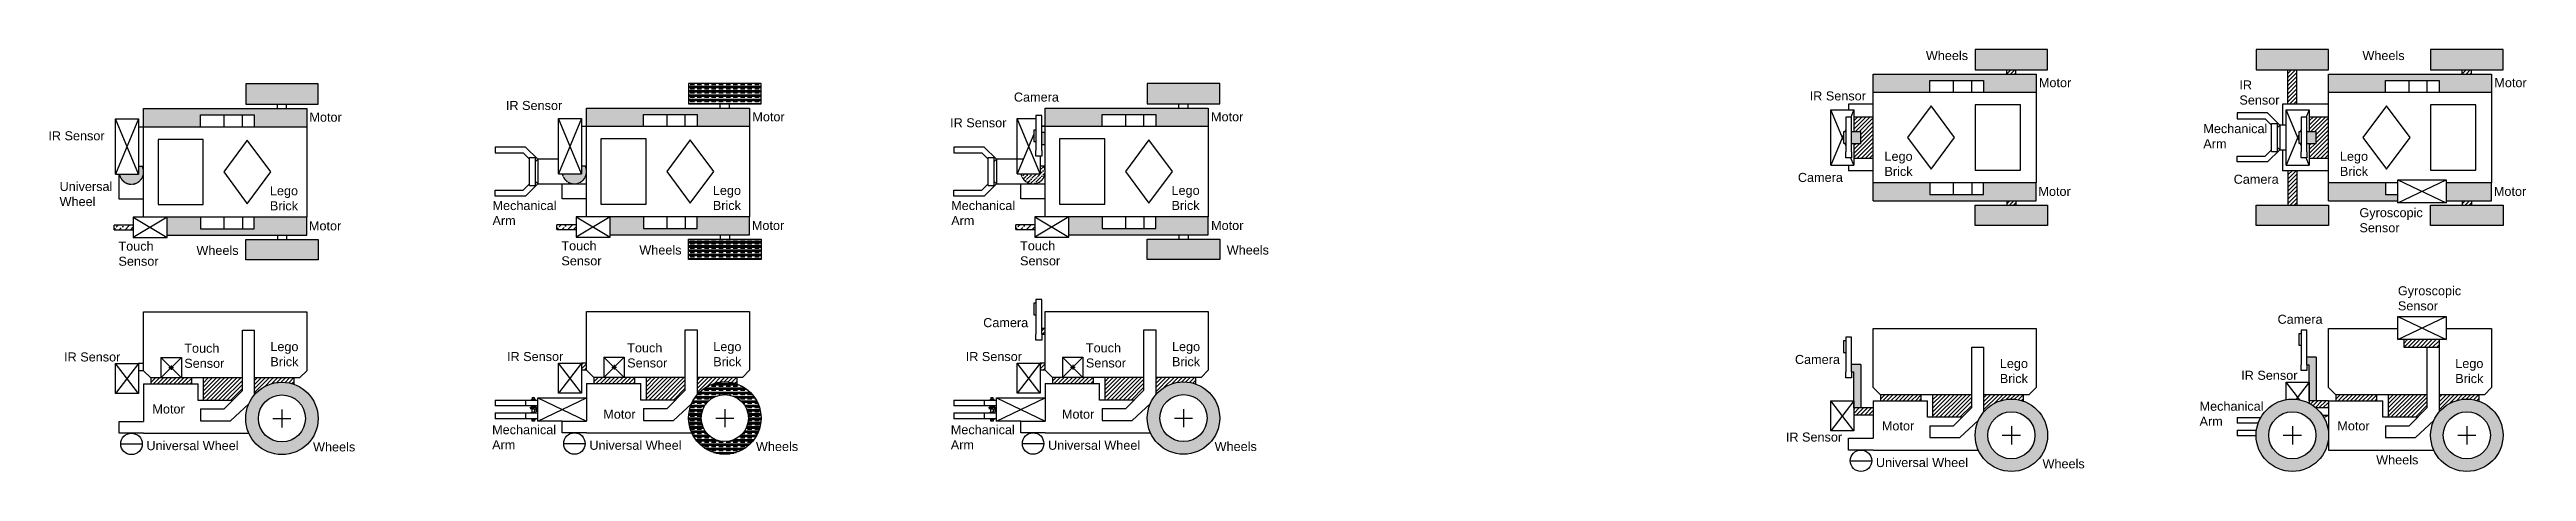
# Model space of a CAD drawing. Header units: millimetres. Extents: x 68880 to 359474, y 66195 to 102684.
# Drawn here: x 68880 to 282822, y 66195 to 102684 of the extents above; entities that cross this region are included whole.
import ezdxf

# ---------------------------------------------------------------- set-up
doc = ezdxf.new("R2010")
doc.units = ezdxf.units.MM
doc.linetypes.add('ACAD_ISO02W100', pattern=[15, 12, -3])
doc.linetypes.add('ACAD_ISO04W100', pattern=[30, 24, -3, 0, -3])
doc.layers.add('细线', color=7, linetype='Continuous', lineweight=25)
doc.styles.get("Standard").update_dxf_attribs({"font": 'arial.ttf'})

msp = doc.modelspace()

# ---------------------------------------------------------------- texts
at = {"layer": '细线', "char_height": 782.35, "attachment_point": 1}
for s, width, insert in [('\\pxql;Wheels', 4243.54, (230948, 102552)), ('\\pxql;Wheels', 4243.54, (268655, 102552)), ('\\pxql;Camera', 4243.54, (152176, 98961)), ('\\pxql;IR Sensor', 5360.5, (220910, 99062)), ('\\pxql;Motor', 4243.54, (240708, 100206)), ('\\pxql;IR Sensor', 782.35, (258027, 100010)), ('\\pxql;Motor', 4243.54, (280047, 100206)), ('\\pxql;Motor', 4243.54, (91326, 97225)), ('\\pxql;IR Sensor', 5360.5, (108300, 98236)), ('\\pxql;Motor', 4243.54, (129584, 97258)), ('\\pxql;IR Sensor', 5360.5, (146669, 96738)), ('\\pxql;Motor', 4243.54, (169202, 97258)), ('\\pxql;IR Sensor', 5360.5, (68779, 95615)), ('Mechanical Arm', 782.35, (254913, 96232)), ('\\pxql;Camera', 4243.54, (219893, 92014)), ('\\pxql;Lego Brick', 2777.84, (227370, 93841)), ('\\pxql;Lego Brick', 2777.84, (266709, 93841)), ('\\pxql;Universal Wheel', 4591.89, (69749, 91231)), ('\\pxql;Lego Brick', 2777.84, (87914, 90860)), ('\\pxql;Lego Brick', 2777.84, (126172, 90893)), ('\\pxql;Lego Brick', 2777.84, (165790, 90893)), ('\\pxql;Motor', 4243.54, (240667, 90808)), ('\\pxql;Camera', 4243.54, (257533, 91857)), ('\\pxql;Motor', 4243.54, (280006, 90808)), ('\\pxql;Motor', 4243.54, (91285, 87827)), ('Mechanical Arm', 6007.09, (107141, 89583)), ('\\pxql;Motor', 4243.54, (129543, 87860)), ('Mechanical Arm', 6007.09, (146759, 89583)), ('\\pxql;Motor', 4243.54, (169208, 87860)), ('Gyroscopic Sensor', 8035.89, (268396, 88967)), ('\\pxql;Touch Sensor', 5248, (74833, 86073)), ('\\pxql;Wheels', 4243.54, (81566, 85706)), ('\\pxql;Touch Sensor', 5248, (113091, 86106)), ('\\pxql;Wheels', 4243.54, (119824, 85739)), ('\\pxql;Touch Sensor', 5248, (152708, 86106)), ('\\pxql;Wheels', 4243.54, (170562, 85739)), ('Gyroscopic Sensor', 8035.89, (271717, 82213)), ('\\pxql;Camera', 4243.54, (149524, 79459)), ('\\pxql;Camera', 4243.54, (261323, 79750)), ('\\pxql;Touch Sensor', 5248, (80516, 77246)), ('\\pxql;Lego Brick', 3380.84, (87952, 77386)), ('\\pxql;Touch Sensor', 5248, (118774, 77278)), ('\\pxql;Lego Brick', 3380.84, (126210, 77386)), ('\\pxql;Touch Sensor', 5248, (158392, 77278)), ('\\pxql;Lego Brick', 3380.84, (165828, 77386)), ('\\pxql;IR Sensor', 5010.09, (70137, 76493)), ('\\pxql;IR Sensor', 5010.09, (108395, 76526)), ('\\pxql;IR Sensor', 5010.09, (148013, 76526)), ('\\pxql;Camera', 4243.54, (219639, 76276)), ('\\pxql;Lego Brick', 3380.84, (237334, 75926)), ('\\pxql;IR Sensor', 5010.09, (258183, 74905)), ('\\pxql;Lego Brick', 3380.84, (276673, 75926)), ('\\pxql;Motor', 4243.54, (77763, 71992)), ('\\pxql;Motor', 4243.54, (116708, 71544)), ('\\pxql;Motor', 4243.54, (156326, 71544)), ('Mechanical Arm', 782.35, (254585, 72232)), ('\\pxql;Universal Wheel', 8035.89, (77252, 68823)), ('\\pxql;Wheels', 4243.54, (91640, 68715)), ('Mechanical Arm', 782.35, (107107, 70199)), ('\\pxql;Universal Wheel', 8035.89, (115510, 68856)), ('\\pxql;Wheels', 4243.54, (129897, 68748)), ('Mechanical Arm', 782.35, (146725, 70199)), ('\\pxql;Universal Wheel', 8035.89, (155128, 68856)), ('\\pxql;Wheels', 4243.54, (169515, 68748)), ('\\pxql;IR Sensor', 5010.09, (218854, 69566)), ('\\pxql;Motor', 4243.54, (227145, 70532)), ('\\pxql;Motor', 4243.54, (266484, 70532)), ('\\pxql;Universal Wheel', 8035.89, (226634, 67363)), ('\\pxql;Wheels', 4243.54, (241021, 67255)), ('\\pxql;Wheels', 4243.54, (269841, 67595))]:
    msp.add_mtext_dynamic_manual_height_columns(s, width=width, gutter_width=196, heights=[0], dxfattribs=dict(at, insert=insert))

# ---------------------------------------------------------------- hatches: boundary and pattern name
at = {"layer": '细线'}
h = msp.add_hatch(dxfattribs=at)
h.set_pattern_fill('ANGLE', color=256, scale=78.23499, angle=180)
h.set_pattern_definition([(180, (0, 0), (-7e-14, -546.4714), [397.4337, -149.0377]), (270, (0, 0), (546.4714, -1e-13), [397.4337, -149.0377])])
h.paths.add_polyline_path([(231297, 91165), (226391, 91165), (226391, 89601), (236535, 89601), (240473, 89601), (240473, 91165), (235935, 91165), (235935, 90148), (234918, 90148), (231297, 90148)])
h.paths.add_polyline_path([(270636, 100006), (274257, 100006), (275274, 100006), (275274, 98989), (279812, 98989), (279812, 100553), (268988, 100553), (265730, 100553), (265730, 98989), (270636, 98989)])
h.paths.add_polyline_path([(270636, 91165), (265730, 91165), (265730, 89601), (271723, 89601), (271723, 90148), (270636, 90148)])
h.paths.add_polyline_path([(279812, 91165), (275874, 91165), (275874, 89601), (279812, 89601)])
h.paths.add_polyline_path([(231297, 100006), (234918, 100006), (235935, 100006), (235935, 98989), (240473, 98989), (240473, 100553), (229648, 100553), (226391, 100553), (226391, 98989), (231297, 98989)])
h.paths.add_polyline_path([(87777, 86620), (91091, 86620), (91091, 88185), (86553, 88185), (86553, 87168), (85536, 87168), (81915, 87168), (81915, 88185), (79039, 88185), (79039, 86620)])
h.paths.add_polyline_path([(115267, 96041), (120173, 96041), (120173, 97058), (123794, 97058), (124811, 97058), (124811, 96041), (129349, 96041), (129349, 97606), (118525, 97606), (115267, 97606)])
h.paths.add_polyline_path([(126034, 86653), (129349, 86653), (129349, 88218), (124811, 88218), (124811, 87200), (123794, 87200), (120173, 87200), (120173, 88218), (117296, 88218), (117296, 86653)])
h.paths.add_polyline_path([(159791, 96041), (159791, 97058), (163412, 97058), (164429, 97058), (164429, 96041), (168967, 96041), (168967, 97606), (158142, 97606), (154885, 97606), (154885, 96041)])
h.paths.add_polyline_path([(165652, 86653), (168967, 86653), (168967, 88218), (164429, 88218), (164429, 87200), (163412, 87200), (159791, 87200), (159791, 88218), (156914, 88218), (156914, 86653)])
h.paths.add_polyline_path([(81915, 96008), (81915, 97025), (85536, 97025), (86553, 97025), (86553, 96008), (91091, 96008), (91091, 97573), (80267, 97573), (77009, 97573), (77009, 96008)])
h.paths.add_polyline_path([(102633, 97413), (107580, 97413), (107580, 100329), (102633, 100329)], flags=9)
h = msp.add_hatch(dxfattribs=at)
h.set_pattern_fill('CLAY', color=256, scale=78.235, angle=180)
h.paths.add_polyline_path([(259471, 69324, 1), (265730, 69324, 1)])
h.paths.add_polyline_path([(264635, 69324, -1), (260567, 69324, -1)], flags=16)
h.paths.add_polyline_path([(265730, 89229), (259471, 89229), (259471, 87470), (265730, 87470)])
h.paths.add_polyline_path([(265730, 102684), (259471, 102684), (259471, 100925), (265730, 100925)])
h.paths.add_polyline_path([(274542, 69324, 1), (280801, 69324, 1)])
h.paths.add_polyline_path([(279706, 69324, -1), (275638, 69324, -1)], flags=16)
h.paths.add_polyline_path([(280801, 89229), (274542, 89229), (274542, 87470), (280801, 87470)])
h.paths.add_polyline_path([(280801, 102684), (274542, 102684), (274542, 100925), (280801, 100925)])
h.paths.add_polyline_path([(169956, 99736), (163697, 99736), (163697, 97977), (169956, 97977)])
h.paths.add_polyline_path([(169956, 86281), (163697, 86281), (163697, 84522), (169956, 84522)])
h.paths.add_polyline_path([(169956, 70817, 1), (163697, 70817, 1)])
h.paths.add_polyline_path([(164792, 70817, -1), (168860, 70817, -1)], flags=16)
h.paths.add_polyline_path([(241462, 102684), (235203, 102684), (235203, 100925), (241462, 100925)])
h.paths.add_polyline_path([(241462, 89229), (235203, 89229), (235203, 87470), (241462, 87470)])
h.paths.add_polyline_path([(235203, 69324, 1), (241462, 69324, 1)])
h.paths.add_polyline_path([(240366, 69324, -1), (236298, 69324, -1)], flags=16)
h.paths.add_polyline_path([(92080, 84489), (92080, 86248), (85821, 86248), (85821, 84489)])
h.paths.add_polyline_path([(92080, 97945), (92080, 99703), (85821, 99703), (85821, 97945)])
h.paths.add_polyline_path([(85821, 70784, 1), (92080, 70784, 1)])
h.paths.add_polyline_path([(90985, 70784, -1), (86916, 70784, -1)], flags=16)
h = msp.add_hatch(dxfattribs=at)
h.set_pattern_fill('ANSI31', color=256, scale=78.235)
h.paths.add_polyline_path([(226391, 71687), (224727, 71687), (224727, 71068), (226391, 71068)])
h.paths.add_polyline_path([(226391, 96864), (224727, 96864), (224727, 95586), (225320, 95586), (225320, 94568), (224727, 94568), (224727, 93290), (226391, 93290)])
h.paths.add_polyline_path([(238723, 100925), (237941, 100925), (237941, 100553), (238723, 100553)])
h.paths.add_polyline_path([(238723, 89601), (237941, 89601), (237941, 89229), (238723, 89229)])
h.paths.add_polyline_path([(163412, 74323), (160022, 74323), (160022, 72377), (162568, 72377), (163412, 73230)])
h.paths.add_polyline_path([(167884, 73762), (167884, 74323), (164429, 74323), (164429, 72828, -0.3142102)])
h.paths.add_polyline_path([(159018, 74323), (155512, 74323), (155512, 73798), (159018, 73798)])
h = msp.add_hatch(dxfattribs=at)
h.set_pattern_fill('ANSI31', color=256, scale=78.235)
h.paths.add_polyline_path([(265730, 96864), (264066, 96864), (264066, 95586), (264659, 95586), (264659, 94568), (264066, 94568), (264066, 93290), (265730, 93290)])
h.paths.add_polyline_path([(262992, 100925), (262210, 100925), (262210, 97951), (262992, 97951)])
h.paths.add_polyline_path([(262992, 92203), (262210, 92203), (262210, 89229), (262992, 89229)])
h.paths.add_polyline_path([(265730, 72305), (264066, 72305), (264066, 72089, -0.0570274), (264653, 71687), (265730, 71687)])
h.paths.add_polyline_path([(275274, 77597), (272223, 77597), (272223, 76944), (274257, 76944), (275274, 76944)])
h.paths.add_polyline_path([(278063, 100925), (277280, 100925), (277280, 100553), (278063, 100553)])
h.paths.add_polyline_path([(278063, 89601), (277280, 89601), (277280, 89229), (278063, 89229)])
h.paths.add_polyline_path([(274257, 72830), (270867, 72830), (270867, 70884), (273413, 70884), (274257, 71737)])
h.paths.add_polyline_path([(278730, 72269), (278730, 72830), (275274, 72830), (275274, 71335, -0.3142102)])
h.paths.add_polyline_path([(269864, 72830), (266358, 72830), (266358, 72305), (269864, 72305)])
h = msp.add_hatch(dxfattribs=at)
h.set_pattern_fill('CLAY', color=256, scale=78.23499, angle=180)
h.set_pattern_definition([(180, (79868.35, 52940.53), (-5e-14, -372.5941), []), (180, (79868.35, 52878.43), (-5e-14, -372.5941), []), (180, (79868.35, 52816.33), (-5e-14, -372.5941), []), (180, (79868.35, 52692.13), (-5e-14, -372.5941), [372.594, -248.396])])
h.paths.add_polyline_path([(130338, 84522), (130338, 86281), (124079, 86281), (124079, 84522)])
h.paths.add_polyline_path([(130338, 97977), (130338, 99736), (124079, 99736), (124079, 97977)])
h.paths.add_polyline_path([(124079, 70817, 1), (130338, 70817, 1)])
h.paths.add_polyline_path([(129242, 70817, -1), (125174, 70817, -1)], flags=16)
h = msp.add_hatch(dxfattribs=at)
h.set_pattern_fill('ANSI38', color=256, scale=78.235, angle=180)
h.paths.add_polyline_path([(264659, 76073), (263861, 76073), (263861, 75421), (264066, 75421), (264066, 72305), (264659, 72305)])
h.paths.add_polyline_path([(263861, 94568), (264659, 94568), (264659, 95586), (263861, 95586)])
h.paths.add_polyline_path([(225320, 95586), (224522, 95586), (224522, 94568), (225320, 94568)])
h.paths.add_polyline_path([(225320, 75455), (224522, 75455), (224522, 74802), (224727, 74802), (224727, 71687), (225320, 71687)])
h.paths.add_polyline_path([(154885, 95541), (154585, 95541), (154585, 94476), (154885, 94476)])
h = msp.add_hatch(dxfattribs=at)
h.set_pattern_fill('ANSI36', color=256, scale=75)
h.paths.add_polyline_path([(115148, 92617), (114834, 92617), (114834, 91942), (113165, 91942, 1.1625938)])
edge = h.paths.add_edge_path()
edge.add_line((76890, 92584), (76576, 92584))
edge.add_line((76576, 92584), (76576, 91909))
edge.add_line((76576, 91909), (74907, 91909))
edge.add_arc((75950, 92096), 1059, 190.18176, 387.38045)
h = msp.add_hatch(dxfattribs=at)
h.set_pattern_fill('ANSI36', color=256, scale=75)
h.set_pattern_definition([(45, (39617.93, 0), (126.28485, 463.04446), [595.3125, -119.0625, 0, -119.0625])])
edge = h.paths.add_edge_path()
edge.add_line((154766, 92617), (154452, 92617))
edge.add_line((154452, 92617), (154452, 91942))
edge.add_line((154452, 91942), (152783, 91942))
edge.add_arc((153825, 92129), 1059, 190.18176, 387.38045)
h = msp.add_hatch(dxfattribs=at)
h.set_pattern_fill('ANSI36', color=256, scale=109.528986)
h.set_pattern_definition([(45, (127204.68, 121692.2), (184.4247, 676.2239), [869.3863, -173.8773, 0, -173.8773])])
h.paths.add_polyline_path([(74453, 87500), (74453, 87100), (76103, 87100), (76103, 87500)])
h = msp.add_hatch(dxfattribs=at)
h.set_pattern_fill('ANSI36', color=256, scale=109.528986)
h.set_pattern_definition([(45, (165462.56, 121725), (184.4247, 676.2239), [869.3863, -173.8773, 0, -173.8773])])
h.paths.add_polyline_path([(112711, 87533), (112711, 87133), (114361, 87133), (114361, 87533)])
h = msp.add_hatch(dxfattribs=at)
h.set_pattern_fill('ANSI36', color=256, scale=109.528986)
h.set_pattern_definition([(45, (205080.5, 121725), (184.4247, 676.2239), [869.3863, -173.8773, 0, -173.8773])])
h.paths.add_polyline_path([(152329, 87533), (152329, 87133), (153979, 87133), (153979, 87533)])
h = msp.add_hatch(dxfattribs=at)
h.set_pattern_fill('ANSI31', color=256, scale=78.235, angle=360)
h.paths.add_polyline_path([(154885, 78563), (154585, 78563), (154585, 78063), (154885, 78063)])
h.paths.add_polyline_path([(154885, 75563), (154452, 75563), (154452, 74944), (154885, 74944)])
h = msp.add_hatch(dxfattribs=at)
h.set_pattern_fill('ANSI31', color=256, scale=78.23499, angle=360)
h.set_pattern_definition([(45, (159686.88, 103773.66), (-175.6426, 175.6426), [])])
h.paths.add_polyline_path([(115267, 75563), (114834, 75563), (114834, 74944), (115267, 74944)])
h = msp.add_hatch(dxfattribs=at)
h.set_pattern_fill('ANSI31', color=256, scale=78.23499)
h.set_pattern_definition([(45, (46671.32, 46802.55), (-175.6426, 175.6426), [])])
h.paths.add_polyline_path([(85536, 74290), (82146, 74290), (82146, 72344), (84692, 72344), (85536, 73197)])
h.paths.add_polyline_path([(90009, 73729), (90009, 74290), (86553, 74290), (86553, 72795, -0.3142102)])
h.paths.add_polyline_path([(81142, 74290), (77636, 74290), (77636, 73765), (81142, 73765)])
h = msp.add_hatch(dxfattribs=at)
h.set_pattern_fill('ANSI31', color=256, scale=78.23499)
h.set_pattern_definition([(45, (84929.2, 46835.37), (-175.6426, 175.6426), [])])
h.paths.add_polyline_path([(123794, 74323), (120404, 74323), (120404, 72377), (122950, 72377), (123794, 73230)])
h.paths.add_polyline_path([(128266, 73762), (128266, 74323), (124811, 74323), (124811, 72828, -0.3142102)])
h.paths.add_polyline_path([(119400, 74323), (115894, 74323), (115894, 73798), (119400, 73798)])
h = msp.add_hatch(dxfattribs=at)
h.set_pattern_fill('ANSI31', color=256, scale=78.23499)
h.set_pattern_definition([(45, (196053.12, 45342.6), (-175.6426, 175.6426), [])])
h.paths.add_polyline_path([(234918, 72830), (231528, 72830), (231528, 70884), (234074, 70884), (234918, 71737)])
h.paths.add_polyline_path([(239390, 72269), (239390, 72830), (235935, 72830), (235935, 71335, -0.3142102)])
h.paths.add_polyline_path([(230524, 72830), (227018, 72830), (227018, 72305), (230524, 72305)])
h = msp.add_hatch(dxfattribs=at)
h.set_pattern_fill('ANSI31', color=256, scale=8.7)
h.paths.add_polyline_path([(111048, 71595), (110975, 71595), (110975, 71560), (110975, 71525), (111048, 71525)])
h = msp.add_hatch(dxfattribs=at)
h.set_pattern_fill('ANSI31', color=256, scale=8.7)
h.set_pattern_definition([(45, (39617.932, 0), (-19.532057, 19.532057), [])])
h.paths.add_polyline_path([(150666, 71595), (150593, 71595), (150593, 71560), (150593, 71525), (150666, 71525)])

# ---------------------------------------------------------------- linework, layer by layer
for p, q in [((226391, 98989), (226391, 100553)), ((226391, 100553), (229648, 100553)), ((229648, 100553), (240473, 100553)), ((235203, 102684), (235203, 100925)), ((241462, 102684), (235203, 102684)), ((235203, 100925), (241462, 100925)), ((237941, 100553), (237941, 100925)), ((238723, 100553), (238723, 100925)), ((240473, 100553), (240473, 98989)), ((241462, 100925), (241462, 102684)), ((259471, 102684), (259471, 100925)), ((265730, 102684), (259471, 102684)), ((259471, 100925), (265730, 100925)), ((262210, 97951), (262210, 100925)), ((262992, 97951), (262992, 100925)), ((265730, 100925), (265730, 102684)), ((265730, 98989), (265730, 100553)), ((265730, 100553), (268988, 100553)), ((268988, 100553), (279812, 100553)), ((274542, 102684), (274542, 100925)), ((280801, 102684), (274542, 102684)), ((274542, 100925), (280801, 100925)), ((277280, 100553), (277280, 100925)), ((278063, 100553), (278063, 100925)), ((279812, 100553), (279812, 98989)), ((280801, 100925), (280801, 102684)), ((85821, 99703), (85821, 97945)), ((92080, 99703), (85821, 99703)), ((92080, 97945), (92080, 99703)), ((124079, 99736), (124079, 97977)), ((130338, 99736), (124079, 99736)), ((130338, 97977), (130338, 99736)), ((163697, 99736), (163697, 97977)), ((169956, 99736), (163697, 99736)), ((169956, 97977), (169956, 99736)), ((226391, 91165), (226391, 98989)), ((226391, 98989), (240473, 98989)), ((231297, 98989), (231297, 100006)), ((231297, 100006), (234918, 100006)), ((233339, 98989), (233339, 100006)), ((234918, 98989), (234918, 100006)), ((234918, 100006), (235935, 100006)), ((235935, 100006), (235935, 98989)), ((240473, 98989), (240473, 91165)), ((265730, 91165), (265730, 98989)), ((265730, 98989), (279812, 98989)), ((270636, 98989), (270636, 100006)), ((270636, 100006), (274257, 100006)), ((272678, 98989), (272678, 100006)), ((274257, 98989), (274257, 100006)), ((274257, 100006), (275274, 100006)), ((275274, 100006), (275274, 98989)), ((279812, 98989), (279812, 91165)), ((74578, 91909), (74578, 96683)), ((74578, 96683), (76576, 96683)), ((76576, 91909), (74578, 96683)), ((76576, 96683), (74578, 91909)), ((76576, 96683), (76576, 91909)), ((77009, 96008), (77009, 97573)), ((77009, 97573), (80267, 97573)), ((80267, 97573), (91091, 97573)), ((81915, 96008), (81915, 97025)), ((81915, 97025), (85536, 97025)), ((83957, 96008), (83957, 97025)), ((85536, 96008), (85536, 97025)), ((85536, 97025), (86553, 97025)), ((85821, 97945), (92080, 97945)), ((86553, 97025), (86553, 96008)), ((88559, 97573), (88559, 97945)), ((89342, 97573), (89342, 97945)), ((91091, 97573), (91091, 96008)), ((112836, 91942), (112836, 96716)), ((112836, 96716), (114834, 96716)), ((114834, 91942), (112836, 96716)), ((114834, 96716), (112836, 91942)), ((114834, 96716), (114834, 91942)), ((115267, 96041), (115267, 97606)), ((115267, 97606), (118525, 97606)), ((118525, 97606), (129349, 97606)), ((120173, 96041), (120173, 97058)), ((120173, 97058), (123794, 97058)), ((122215, 96041), (122215, 97058)), ((123794, 96041), (123794, 97058)), ((123794, 97058), (124811, 97058)), ((124079, 97977), (130338, 97977)), ((124811, 97058), (124811, 96041)), ((126817, 97606), (126817, 97977)), ((127600, 97606), (127600, 97977)), ((129349, 97606), (129349, 96041)), ((152454, 91942), (152454, 96716)), ((152454, 96716), (154085, 96716)), ((154452, 91942), (152454, 96716)), ((154585, 96964), (154085, 96964)), ((154085, 96964), (154085, 93964)), ((154585, 93964), (154585, 96964)), ((154885, 96041), (154885, 97606)), ((154885, 97606), (158142, 97606)), ((158142, 97606), (168967, 97606)), ((159791, 96041), (159791, 97058)), ((159791, 97058), (163412, 97058)), ((161833, 96041), (161833, 97058)), ((163412, 96041), (163412, 97058)), ((163412, 97058), (164429, 97058)), ((163697, 97977), (169956, 97977)), ((164429, 97058), (164429, 96041)), ((166435, 97606), (166435, 97977)), ((167217, 97606), (167217, 97977)), ((168967, 97606), (168967, 96041)), ((222729, 92690), (222729, 97464)), ((222729, 97464), (224727, 97464)), ((223822, 94852), (222729, 97464)), ((224522, 96827), (224022, 96827)), ((224022, 96827), (224022, 93827)), ((226391, 97951), (224272, 97951)), ((224272, 97951), (224272, 97464)), ((224727, 97464), (224460, 96827)), ((224522, 93827), (224522, 96827)), ((224727, 97464), (224727, 95586)), ((224727, 96864), (226391, 96864)), ((231398, 97821), (229364, 95077)), ((233432, 95077), (231398, 97821)), ((239109, 97893), (235197, 97893)), ((235197, 97893), (235197, 92261)), ((239109, 92261), (239109, 97893)), ((260447, 97193), (257833, 97193)), ((257833, 97193), (257833, 96693)), ((257833, 96693), (260240, 96693)), ((260789, 96149), (260240, 96693)), ((261511, 96137), (260447, 97193)), ((260789, 93874), (260789, 96280)), ((260789, 96280), (261289, 96280)), ((261289, 96280), (261289, 93874)), ((265730, 97951), (261762, 97951)), ((261762, 97951), (261762, 96137)), ((262068, 92690), (262068, 97464)), ((262068, 97464), (264066, 97464)), ((263161, 94852), (262068, 97464)), ((263861, 96827), (263361, 96827)), ((263361, 96827), (263361, 93827)), ((264066, 97464), (263799, 96827)), ((263861, 93827), (263861, 96827)), ((264066, 97464), (264066, 95586)), ((264066, 96864), (265730, 96864)), ((270737, 97821), (268703, 95077)), ((272771, 95077), (270737, 97821)), ((278448, 97893), (274536, 97893)), ((274536, 97893), (274536, 92261)), ((278448, 92261), (278448, 97893)), ((76576, 96008), (77009, 96008)), ((77009, 88185), (77009, 96008)), ((77009, 96008), (91091, 96008)), ((78250, 94913), (78250, 89280)), ((82162, 94913), (78250, 94913)), ((82162, 89280), (82162, 94913)), ((85961, 94840), (83927, 92096)), ((87995, 92096), (85961, 94840)), ((91091, 96008), (91091, 88185)), ((109983, 94246), (107370, 94246)), ((107370, 94246), (107370, 93746)), ((111048, 93189), (109983, 94246)), ((114834, 96041), (115267, 96041)), ((115267, 88218), (115267, 96041)), ((115267, 96041), (129349, 96041)), ((116508, 94946), (116508, 89313)), ((120420, 94946), (116508, 94946)), ((120420, 89313), (120420, 94946)), ((124219, 94873), (122185, 92129)), ((126253, 92129), (124219, 94873)), ((129349, 96041), (129349, 88218)), ((149601, 94246), (146988, 94246)), ((146988, 94246), (146988, 93746)), ((150666, 93189), (149601, 94246)), ((153885, 95361), (152454, 91942)), ((154085, 95714), (153885, 95714)), ((153885, 95714), (153885, 94714)), ((153885, 94714), (154085, 94714)), ((154085, 95839), (154033, 95714)), ((154885, 96041), (154585, 96041)), ((154585, 96041), (154885, 96041)), ((154585, 95541), (154885, 95541)), ((154585, 94476), (154885, 94476)), ((154885, 88218), (154885, 96041)), ((154885, 96041), (168967, 96041)), ((156126, 94946), (156126, 89313)), ((160038, 94946), (156126, 94946)), ((160038, 89313), (160038, 94946)), ((163837, 94873), (161803, 92129)), ((165871, 92129), (163837, 94873)), ((168967, 96041), (168967, 88218)), ((223822, 95302), (222729, 92690)), ((224022, 95577), (223822, 95577)), ((223822, 95577), (223822, 94577)), ((223822, 94577), (224022, 94577)), ((224022, 95780), (223937, 95577)), ((224022, 94374), (223937, 94577)), ((224522, 95586), (225320, 95586)), ((224522, 94568), (225320, 94568)), ((224727, 94568), (224727, 92690)), ((225320, 94568), (225320, 95586)), ((229364, 95077), (231398, 92333)), ((231398, 92333), (233432, 95077)), ((261511, 96137), (261289, 95911)), ((261511, 94018), (261289, 94243)), ((262068, 96137), (261511, 96137)), ((261511, 96137), (261511, 94018)), ((263161, 95302), (262068, 92690)), ((263361, 95577), (263161, 95577)), ((263161, 95577), (263161, 94577)), ((263161, 94577), (263361, 94577)), ((263361, 95780), (263276, 95577)), ((263361, 94374), (263276, 94577)), ((263861, 95586), (264659, 95586)), ((263861, 94568), (264659, 94568)), ((264066, 94568), (264066, 92690)), ((264659, 94568), (264659, 95586)), ((268703, 95077), (270737, 92333)), ((270737, 92333), (272771, 95077)), ((76576, 92584), (77009, 92584)), ((83927, 92096), (85961, 89353)), ((85961, 89353), (87995, 92096)), ((107370, 93746), (109777, 93746)), ((110325, 93201), (109777, 93746)), ((110325, 90926), (110325, 93333)), ((110325, 93333), (110825, 93333)), ((110825, 93333), (110825, 90926)), ((111048, 93189), (110825, 92963)), ((111048, 93189), (111048, 91070)), ((112836, 93189), (111048, 93189)), ((114834, 92617), (115267, 92617)), ((122185, 92129), (124219, 89386)), ((124219, 89386), (126253, 92129)), ((146988, 93746), (149395, 93746)), ((149943, 93201), (149395, 93746)), ((149943, 90926), (149943, 93333)), ((149943, 93333), (150443, 93333)), ((150443, 93333), (150443, 90926)), ((150666, 93189), (150443, 92963)), ((150666, 93189), (150666, 91070)), ((152976, 93189), (150666, 93189)), ((154085, 93464), (154085, 93964)), ((154585, 93464), (154085, 93464)), ((154452, 93464), (154452, 91942)), ((154452, 92617), (154885, 92617)), ((154585, 93964), (154585, 93464)), ((161803, 92129), (163837, 89386)), ((163837, 89386), (165871, 92129)), ((222729, 92690), (224727, 92690)), ((224022, 93327), (224022, 93827)), ((224522, 93327), (224022, 93327)), ((224272, 92690), (224272, 92203)), ((226391, 92203), (224272, 92203)), ((224727, 92690), (224460, 93327)), ((224522, 93827), (224522, 93327)), ((224727, 93290), (226391, 93290)), ((235197, 92261), (239109, 92261)), ((257833, 92961), (257833, 93461)), ((257833, 93461), (260240, 93461)), ((260447, 92961), (257833, 92961)), ((260789, 94005), (260240, 93461)), ((261511, 94018), (260447, 92961)), ((260789, 93874), (261289, 93874)), ((261511, 94018), (262068, 94018)), ((261762, 94018), (261762, 92203)), ((265730, 92203), (261762, 92203)), ((262068, 92690), (264066, 92690)), ((262210, 92203), (262210, 89229)), ((262992, 92203), (262992, 89229)), ((263361, 93327), (263361, 93827)), ((263861, 93327), (263361, 93327)), ((264066, 92690), (263799, 93327)), ((263861, 93827), (263861, 93327)), ((264066, 93290), (265730, 93290)), ((274536, 92261), (278448, 92261)), ((74578, 91909), (76576, 91909)), ((74890, 89749), (74890, 91909)), ((107370, 90013), (107370, 90513)), ((107370, 90513), (109777, 90513)), ((109983, 90013), (107370, 90013)), ((110325, 91057), (109777, 90513)), ((111048, 91070), (109983, 90013)), ((110325, 90926), (110825, 90926)), ((111048, 91070), (110825, 91296)), ((111048, 91070), (115267, 91070)), ((112836, 91942), (114834, 91942)), ((113148, 89782), (113148, 91070)), ((146988, 90013), (146988, 90513)), ((146988, 90513), (149395, 90513)), ((149601, 90013), (146988, 90013)), ((149943, 91057), (149395, 90513)), ((150666, 91070), (149601, 90013)), ((149943, 90926), (150443, 90926)), ((150666, 91070), (150443, 91296)), ((150666, 91070), (154885, 91070)), ((152454, 91942), (154452, 91942)), ((152766, 89782), (152766, 91070)), ((226391, 89601), (226391, 91165)), ((232383, 91165), (226391, 91165)), ((231297, 91165), (231297, 90148)), ((231297, 91165), (231297, 90148)), ((231297, 90148), (232383, 90148)), ((231297, 90148), (234918, 90148)), ((240473, 91165), (232383, 91165)), ((233339, 90148), (233339, 91165)), ((234918, 91165), (234918, 90148)), ((234918, 90148), (235935, 90148)), ((235935, 90148), (235935, 91165)), ((240473, 89601), (240473, 91165)), ((271723, 91165), (265730, 91165)), ((265730, 89601), (265730, 91165)), ((270636, 91165), (270636, 90148)), ((270636, 90148), (271723, 90148)), ((271723, 89413), (271723, 91413)), ((271723, 91413), (275874, 91413)), ((271723, 91413), (275874, 89413)), ((271723, 89413), (275874, 91413)), ((275874, 91413), (275874, 89413)), ((279812, 91165), (275874, 91165)), ((279812, 89601), (279812, 91165)), ((77009, 89749), (74890, 89749)), ((79039, 88185), (76103, 88185)), ((76103, 88185), (76103, 86415)), ((79039, 88185), (76103, 86415)), ((76103, 88185), (79039, 86415)), ((91091, 88185), (77009, 88185)), ((78250, 89280), (82162, 89280)), ((79039, 86415), (79039, 88185)), ((81915, 88185), (81915, 87168)), ((83957, 87168), (83957, 88185)), ((85536, 88185), (85536, 87168)), ((86553, 87168), (86553, 88185)), ((91091, 86620), (91091, 88185)), ((115267, 89782), (113148, 89782)), ((117296, 88218), (114361, 88218)), ((114361, 88218), (114361, 86448)), ((117296, 88218), (114361, 86448)), ((114361, 88218), (117296, 86448)), ((129349, 88218), (115267, 88218)), ((116508, 89313), (120420, 89313)), ((117296, 86448), (117296, 88218)), ((120173, 88218), (120173, 87200)), ((122215, 87200), (122215, 88218)), ((123794, 88218), (123794, 87200)), ((124811, 87200), (124811, 88218)), ((129349, 86653), (129349, 88218)), ((154885, 89782), (152766, 89782)), ((156914, 88218), (153979, 88218)), ((153979, 88218), (153979, 86448)), ((156914, 88218), (153979, 86448)), ((153979, 88218), (156914, 86448)), ((168967, 88218), (154885, 88218)), ((156126, 89313), (160038, 89313)), ((156914, 86448), (156914, 88218)), ((159791, 88218), (159791, 87200)), ((161833, 87200), (161833, 88218)), ((163412, 88218), (163412, 87200)), ((164429, 87200), (164429, 88218)), ((168967, 86653), (168967, 88218)), ((226391, 89601), (236535, 89601)), ((235203, 87470), (235203, 89229)), ((235203, 89229), (241462, 89229)), ((236535, 89601), (240473, 89601)), ((237941, 89601), (237941, 89229)), ((238723, 89601), (238723, 89229)), ((241462, 89229), (241462, 87470)), ((259471, 87470), (259471, 89229)), ((259471, 89229), (265730, 89229)), ((265730, 89601), (271723, 89601)), ((265730, 89229), (265730, 87470)), ((272223, 89413), (271723, 89413)), ((275274, 89413), (272223, 89413)), ((274542, 87470), (274542, 89229)), ((274542, 89229), (280801, 89229)), ((275874, 89413), (275274, 89413)), ((275874, 89601), (279812, 89601)), ((277280, 89601), (277280, 89229)), ((278063, 89601), (278063, 89229)), ((280801, 89229), (280801, 87470)), ((76103, 87500), (74453, 87500)), ((74453, 87100), (74453, 87500)), ((74453, 87100), (76103, 87100)), ((76103, 86415), (79039, 86415)), ((79039, 86620), (87777, 86620)), ((81915, 87168), (85536, 87168)), ((85536, 87168), (86553, 87168)), ((85821, 84489), (85821, 86248)), ((85821, 86248), (92080, 86248)), ((87777, 86620), (91091, 86620)), ((88559, 86620), (88559, 86248)), ((89342, 86620), (89342, 86248)), ((92080, 86248), (92080, 84489)), ((114361, 87533), (112711, 87533)), ((112711, 87133), (112711, 87533)), ((112711, 87133), (114361, 87133)), ((114361, 86448), (117296, 86448)), ((117296, 86653), (126034, 86653)), ((120173, 87200), (123794, 87200)), ((123794, 87200), (124811, 87200)), ((124079, 84522), (124079, 86281)), ((124079, 86281), (130338, 86281)), ((126034, 86653), (129349, 86653)), ((126817, 86653), (126817, 86281)), ((127600, 86653), (127600, 86281)), ((130338, 86281), (130338, 84522)), ((153979, 87533), (152329, 87533)), ((152329, 87133), (152329, 87533)), ((152329, 87133), (153979, 87133)), ((153979, 86448), (156914, 86448)), ((156914, 86653), (165652, 86653)), ((159791, 87200), (163412, 87200)), ((163412, 87200), (164429, 87200)), ((163697, 84522), (163697, 86281)), ((163697, 86281), (169956, 86281)), ((165652, 86653), (168967, 86653)), ((166435, 86653), (166435, 86281)), ((167217, 86653), (167217, 86281)), ((169956, 86281), (169956, 84522)), ((241462, 87470), (235203, 87470)), ((265730, 87470), (259471, 87470)), ((280801, 87470), (274542, 87470)), ((92080, 84489), (85821, 84489)), ((130338, 84522), (124079, 84522)), ((169956, 84522), (163697, 84522)), ((77009, 80005), (91091, 80005)), ((77009, 74911), (77009, 80005)), ((91091, 80005), (91091, 74911)), ((115267, 80038), (129349, 80038)), ((115267, 74944), (115267, 80038)), ((129349, 80038), (129349, 74944)), ((154085, 80753), (153885, 80753)), ((153885, 80753), (153885, 79753)), ((153885, 79753), (154085, 79753)), ((154585, 81063), (154085, 81063)), ((154085, 81063), (154085, 78063)), ((154585, 78063), (154585, 81063)), ((154885, 80038), (168967, 80038)), ((154885, 74944), (154885, 80038)), ((168967, 80038), (168967, 74944)), ((271723, 77597), (271723, 79597)), ((271723, 79597), (275874, 79597)), ((271723, 79597), (275874, 77597)), ((271723, 77597), (275874, 79597)), ((275874, 79597), (275874, 77597)), ((85536, 73197), (85536, 78404)), ((85536, 78404), (86553, 78404)), ((86553, 78404), (86553, 72795)), ((123794, 73230), (123794, 78437)), ((123794, 78437), (124811, 78437)), ((124811, 78437), (124811, 72828)), ((154085, 77563), (154085, 78063)), ((154585, 77563), (154085, 77563)), ((154885, 78563), (154585, 78563)), ((154585, 78063), (154885, 78063)), ((154585, 78063), (154585, 77563)), ((163412, 73230), (163412, 78437)), ((163412, 78437), (164429, 78437)), ((164429, 78437), (164429, 72828)), ((224022, 77492), (223822, 77492)), ((223822, 77492), (223822, 76492)), ((224522, 77802), (224022, 77802)), ((224022, 77802), (224022, 74802)), ((224522, 74802), (224522, 77802)), ((226391, 78546), (232383, 78546)), ((226391, 73451), (226391, 78546)), ((232383, 78546), (240473, 78546)), ((240473, 78546), (240473, 73451)), ((263361, 78111), (263161, 78111)), ((263161, 78111), (263161, 77111)), ((263161, 77111), (263361, 77111)), ((263861, 78421), (263361, 78421)), ((263361, 78421), (263361, 75421)), ((263861, 75421), (263861, 78421)), ((265730, 78546), (271723, 78546)), ((265730, 73451), (265730, 78546)), ((272223, 77597), (271723, 77597)), ((272223, 77597), (272223, 76944)), ((275274, 77597), (272223, 77597)), ((275274, 77597), (275274, 71335)), ((275874, 77597), (275274, 77597)), ((275874, 78546), (279812, 78546)), ((279812, 78546), (279812, 73451)), ((74578, 72947), (74578, 75530)), ((74578, 75530), (76576, 75530)), ((76576, 72947), (74578, 75530)), ((76576, 75530), (74578, 72947)), ((76576, 75530), (76576, 72947)), ((77009, 75530), (76576, 75530)), ((77009, 74911), (76576, 74911)), ((77636, 74290), (77009, 74911)), ((78497, 76059), (80267, 76059)), ((78497, 76059), (78497, 74290)), ((78497, 74290), (80267, 76059)), ((78497, 76059), (80267, 74290)), ((79182, 75174), (79582, 75174)), ((79382, 75374), (79382, 74974)), ((80267, 76059), (80267, 74290)), ((90464, 74290), (91091, 74911)), ((112836, 72980), (112836, 75563)), ((112836, 75563), (114834, 75563)), ((114834, 72980), (112836, 75563)), ((114834, 75563), (112836, 72980)), ((114834, 75563), (114834, 72980)), ((115267, 75563), (114834, 75563)), ((115267, 74944), (114834, 74944)), ((115894, 74323), (115267, 74944)), ((116755, 76092), (118525, 76092)), ((116755, 76092), (116755, 74323)), ((116755, 74323), (118525, 76092)), ((116755, 76092), (118525, 74323)), ((117440, 75207), (117840, 75207)), ((117640, 75407), (117640, 75007)), ((118525, 76092), (118525, 74323)), ((128722, 74323), (129349, 74944)), ((152454, 72980), (152454, 75563)), ((152454, 75563), (154452, 75563)), ((154452, 72980), (152454, 75563)), ((154452, 75563), (152454, 72980)), ((154452, 75563), (154452, 72980)), ((154885, 75563), (154452, 75563)), ((154885, 74944), (154452, 74944)), ((155512, 74323), (154885, 74944)), ((156373, 76092), (158142, 76092)), ((156373, 76092), (156373, 74323)), ((156373, 74323), (158142, 76092)), ((156373, 76092), (158142, 74323)), ((157058, 75207), (157458, 75207)), ((157258, 75407), (157258, 75007)), ((158142, 76092), (158142, 74323)), ((168340, 74323), (168967, 74944)), ((223822, 76492), (224022, 76492)), ((225320, 75455), (224522, 75455)), ((225320, 75455), (225320, 71687)), ((234918, 71737), (234918, 76944)), ((234918, 76944), (235935, 76944)), ((235935, 76944), (235935, 71335)), ((263361, 74921), (263361, 75421)), ((263861, 74921), (263361, 74921)), ((264659, 76073), (263861, 76073)), ((263861, 75421), (264066, 75421)), ((263861, 75421), (263861, 74921)), ((264066, 72305), (264066, 75421)), ((264659, 76073), (264659, 72305)), ((272223, 76944), (274257, 76944)), ((274257, 71737), (274257, 76944)), ((274257, 76944), (275274, 76944)), ((76576, 72947), (74578, 72947)), ((77009, 73765), (77009, 70528)), ((77009, 73765), (81704, 73765)), ((77636, 74290), (77636, 73765)), ((85536, 74290), (77636, 74290)), ((81142, 74290), (81142, 73765)), ((81704, 72344), (81704, 73765)), ((82146, 74290), (82146, 72344)), ((83957, 71602), (85536, 73197)), ((90464, 74290), (86553, 74290)), ((90009, 73729), (90009, 74290)), ((114834, 72980), (112836, 72980)), ((115267, 73798), (115267, 70560)), ((115267, 73798), (119962, 73798)), ((123794, 74323), (115894, 74323)), ((115894, 74323), (115894, 73798)), ((119400, 74323), (119400, 73798)), ((119962, 72377), (119962, 73798)), ((120404, 74323), (120404, 72377)), ((122215, 71634), (123794, 73230)), ((128722, 74323), (124811, 74323)), ((128266, 73762), (128266, 74323)), ((154452, 72980), (152454, 72980)), ((154885, 73798), (154885, 70560)), ((154885, 73798), (159580, 73798)), ((163412, 74323), (155512, 74323)), ((155512, 74323), (155512, 73798)), ((159018, 74323), (159018, 73798)), ((159580, 72377), (159580, 73798)), ((160022, 74323), (160022, 72377)), ((161833, 71634), (163412, 73230)), ((168340, 74323), (164429, 74323)), ((167884, 73762), (167884, 74323)), ((224022, 74302), (224022, 74802)), ((224522, 74302), (224022, 74302)), ((224522, 74802), (224727, 74802)), ((224522, 74802), (224522, 74302)), ((224727, 71687), (224727, 74802)), ((227018, 72830), (226391, 73451)), ((234918, 72830), (227018, 72830)), ((227018, 72830), (227018, 72305)), ((230524, 72830), (230524, 72305)), ((231528, 72830), (231528, 70884)), ((239846, 72830), (235935, 72830)), ((239390, 72269), (239390, 72830)), ((239846, 72830), (240473, 73451)), ((262068, 72408), (262068, 73909)), ((262068, 73909), (264066, 73909)), ((263246, 72386), (262068, 73909)), ((264066, 73909), (262927, 72436)), ((264066, 73909), (264066, 72089)), ((266358, 72830), (265730, 73451)), ((274257, 72830), (266358, 72830)), ((266358, 72830), (266358, 72305)), ((269864, 72830), (269864, 72305)), ((270867, 72830), (270867, 70884)), ((279185, 72830), (275274, 72830)), ((278730, 72269), (278730, 72830)), ((279185, 72830), (279812, 73451)), ((84692, 72344), (81704, 72344)), ((81915, 71602), (83957, 71602)), ((81915, 71602), (81915, 70585)), ((84510, 70585), (86089, 72052)), ((88168, 70784), (89733, 70784)), ((88951, 71566), (88951, 70002)), ((107370, 72360), (111048, 72360)), ((107370, 72360), (107370, 71860)), ((111048, 71860), (107370, 71860)), ((107370, 71260), (111048, 71260)), ((107370, 71260), (107370, 70760)), ((111048, 70760), (107370, 70760)), ((109983, 72360), (109983, 71860)), ((109983, 71260), (109983, 70760)), ((110415, 71696), (110415, 71755)), ((110415, 71755), (110680, 71755)), ((110496, 71615), (110415, 71696)), ((110496, 71615), (110863, 71615)), ((110848, 72430), (110512, 72430)), ((110512, 72360), (110512, 72430)), ((110512, 71860), (110512, 71790)), ((110512, 71790), (110680, 71790)), ((110512, 71260), (110512, 71330)), ((110512, 71330), (110680, 71330)), ((110512, 70760), (110512, 70690)), ((110512, 70690), (110680, 70690)), ((110780, 72560), (110580, 72560)), ((110580, 72560), (110580, 72430)), ((110580, 71790), (110580, 71755)), ((110580, 71615), (110580, 71560)), ((110580, 71330), (110580, 71560)), ((110580, 70560), (110580, 70690)), ((110848, 71790), (110680, 71790)), ((110680, 71755), (110944, 71755)), ((110848, 71330), (110680, 71330)), ((110848, 70690), (110680, 70690)), ((110780, 72430), (110780, 72560)), ((110780, 71755), (110780, 71790)), ((110780, 71560), (110780, 71615)), ((110780, 71560), (110780, 71330)), ((110780, 70690), (110780, 70560)), ((110848, 72360), (110848, 72430)), ((110848, 71860), (110848, 71790)), ((110848, 71260), (110848, 71330)), ((110848, 70760), (110848, 70690)), ((110863, 71615), (110944, 71696)), ((110905, 71656), (110905, 71425)), ((110905, 71425), (110975, 71425)), ((110944, 71696), (110944, 71755)), ((110975, 71696), (110944, 71696)), ((110975, 71560), (110975, 71696)), ((111048, 71595), (110975, 71595)), ((110975, 71425), (110975, 71560)), ((110975, 71525), (111048, 71525)), ((111048, 70560), (111048, 72560)), ((111048, 72560), (115267, 72560)), ((111048, 72560), (115267, 70560)), ((111048, 70560), (115267, 72560)), ((122950, 72377), (119962, 72377)), ((120173, 71634), (122215, 71634)), ((120173, 71634), (120173, 70617)), ((120173, 70617), (122767, 70617)), ((122767, 70617), (124347, 72085)), ((126426, 70817), (127991, 70817)), ((127208, 71599), (127208, 70035)), ((146988, 72360), (150666, 72360)), ((146988, 72360), (146988, 71860)), ((150666, 71860), (146988, 71860)), ((146988, 71260), (150666, 71260)), ((146988, 71260), (146988, 70760)), ((150666, 70760), (146988, 70760)), ((149601, 72360), (149601, 71860)), ((149601, 71260), (149601, 70760)), ((150033, 71696), (150033, 71755)), ((150033, 71755), (150297, 71755)), ((150114, 71615), (150033, 71696)), ((150114, 71615), (150481, 71615)), ((150465, 72430), (150129, 72430)), ((150129, 72360), (150129, 72430)), ((150129, 71860), (150129, 71790)), ((150129, 71790), (150297, 71790)), ((150129, 71260), (150129, 71330)), ((150129, 71330), (150297, 71330)), ((150129, 70760), (150129, 70690)), ((150129, 70690), (150297, 70690)), ((150397, 72560), (150197, 72560)), ((150197, 72560), (150197, 72430)), ((150197, 71790), (150197, 71755)), ((150197, 71615), (150197, 71560)), ((150197, 71330), (150197, 71560)), ((150197, 70560), (150197, 70690)), ((150465, 71790), (150297, 71790)), ((150297, 71755), (150562, 71755)), ((150465, 71330), (150297, 71330)), ((150465, 70690), (150297, 70690)), ((150397, 72430), (150397, 72560)), ((150397, 71755), (150397, 71790)), ((150397, 71560), (150397, 71615)), ((150397, 71560), (150397, 71330)), ((150397, 70690), (150397, 70560)), ((150465, 72360), (150465, 72430)), ((150465, 71860), (150465, 71790)), ((150465, 71260), (150465, 71330)), ((150465, 70760), (150465, 70690)), ((150481, 71615), (150562, 71696)), ((150523, 71656), (150523, 71425)), ((150523, 71425), (150593, 71425)), ((150562, 71696), (150562, 71755)), ((150593, 71696), (150562, 71696)), ((150593, 71560), (150593, 71696)), ((150666, 71595), (150593, 71595)), ((150593, 71425), (150593, 71560)), ((150593, 71525), (150666, 71525)), ((150666, 70560), (150666, 72560)), ((150666, 72560), (154885, 72560)), ((150666, 72560), (154885, 70560)), ((150666, 70560), (154885, 72560)), ((162568, 72377), (159580, 72377)), ((159791, 71634), (161833, 71634)), ((159791, 71634), (159791, 70617)), ((159791, 70617), (162385, 70617)), ((162385, 70617), (163965, 72085)), ((166044, 70817), (167609, 70817)), ((166826, 71599), (166826, 70035)), ((222729, 69723), (222729, 72305)), ((222729, 72305), (224727, 72305)), ((224727, 69723), (222729, 72305)), ((224727, 72305), (222729, 69723)), ((224727, 72305), (224727, 69723)), ((226391, 71687), (224727, 71687)), ((225320, 71687), (224727, 71687)), ((226391, 71068), (224727, 71068)), ((226391, 72305), (226391, 69068)), ((226391, 72305), (231086, 72305)), ((231086, 70884), (231086, 72305)), ((234074, 70884), (231086, 70884)), ((233339, 70142), (234918, 71737)), ((257833, 70868), (259878, 70868)), ((257833, 70868), (257833, 70368)), ((265730, 72305), (264066, 72305)), ((264659, 72305), (264066, 72305)), ((265730, 71687), (264653, 71687)), ((265199, 71068), (265730, 71068)), ((265320, 70873), (265730, 71068)), ((265730, 72305), (265730, 68051)), ((265730, 72305), (270426, 72305)), ((270426, 70884), (270426, 72305)), ((273413, 70884), (270426, 70884)), ((272678, 70142), (274257, 71737)), ((74890, 69511), (74890, 70528)), ((74890, 70528), (77009, 70528)), ((77009, 69511), (74890, 69511)), ((75030, 68583), (76886, 68583)), ((77009, 69511), (86092, 69511)), ((81915, 70585), (84510, 70585)), ((110780, 70560), (110580, 70560)), ((113148, 70560), (111048, 70560)), ((113148, 69543), (113148, 70560)), ((113148, 70560), (115267, 70560)), ((115267, 69543), (113148, 69543)), ((113288, 68615), (115144, 68615)), ((115267, 69543), (124350, 69543)), ((150397, 70560), (150197, 70560)), ((152766, 70560), (150666, 70560)), ((152766, 69543), (152766, 70560)), ((152766, 70560), (154885, 70560)), ((154885, 69543), (152766, 69543)), ((152906, 68615), (154762, 68615)), ((154885, 69543), (163968, 69543)), ((224727, 69723), (222729, 69723)), ((224272, 68051), (224272, 69068)), ((224272, 69068), (226391, 69068)), ((231297, 70142), (233339, 70142)), ((231297, 70142), (231297, 69125)), ((231297, 69125), (233891, 69125)), ((233891, 69125), (235471, 70592)), ((237550, 69324), (239115, 69324)), ((238332, 70106), (238332, 68542)), ((259650, 70368), (257833, 70368)), ((257833, 69768), (259503, 69768)), ((257833, 69768), (257833, 69268)), ((259472, 69268), (257833, 69268)), ((261818, 69324), (263383, 69324)), ((262601, 70106), (262601, 68542)), ((265720, 69072), (265730, 69068)), ((265720, 69068), (265730, 69068)), ((265720, 69068), (265730, 69068)), ((270636, 70142), (272678, 70142)), ((270636, 70142), (270636, 69125)), ((270636, 69125), (273231, 69125)), ((273231, 69125), (274811, 70592)), ((276889, 69324), (278454, 69324)), ((277672, 70106), (277672, 68542)), ((226391, 68051), (224272, 68051)), ((224412, 67123), (226268, 67123)), ((226391, 68051), (235474, 68051)), ((265730, 68051), (274813, 68051))]:
    msp.add_line(p, q, dxfattribs=at)
at = {"layer": '细线', "linetype": 'ACAD_ISO04W100'}
for p, q in [((110394, 71656), (110994, 71656)), ((110888, 71465), (110994, 71465)), ((150011, 71656), (150612, 71656)), ((150506, 71465), (150612, 71465))]:
    msp.add_line(p, q, dxfattribs=at)
at = {"layer": '细线'}
for centre, radius in [((88951, 70784), 3129), ((88951, 70784), 2034), ((127208, 70817), 3129), ((127208, 70817), 2034), ((166826, 70817), 3129), ((166826, 70817), 2034), ((238332, 69324), 3129), ((238332, 69324), 2034), ((262601, 69324), 3129), ((262601, 69324), 2034), ((277672, 69324), 3129), ((277672, 69324), 2034), ((75958, 68583), 928), ((114216, 68615), 928), ((153834, 68615), 928), ((225340, 67123), 928)]:
    msp.add_circle(centre, radius, dxfattribs=at)
at = {"layer": '细线', "linetype": 'ACAD_ISO02W100'}
msp.add_arc((75950, 92096), 1059, 190.18176, 27.38045, dxfattribs=at)
at = {"layer": '细线', "linetype": 'ACAD_ISO04W100'}
for centre in [(114207, 92129), (153825, 92129)]:
    msp.add_arc(centre, 1059, 190.18176, 27.38045, dxfattribs=at)

msp.set_redraw_order([(e.dxf.handle, doc.entitydb.next_handle()) for e in msp.query("TEXT MTEXT ATTDEF DIMENSION ARC_DIMENSION")])  # texts and dimensions are drawn at this point

doc.saveas('drawing.dxf')
